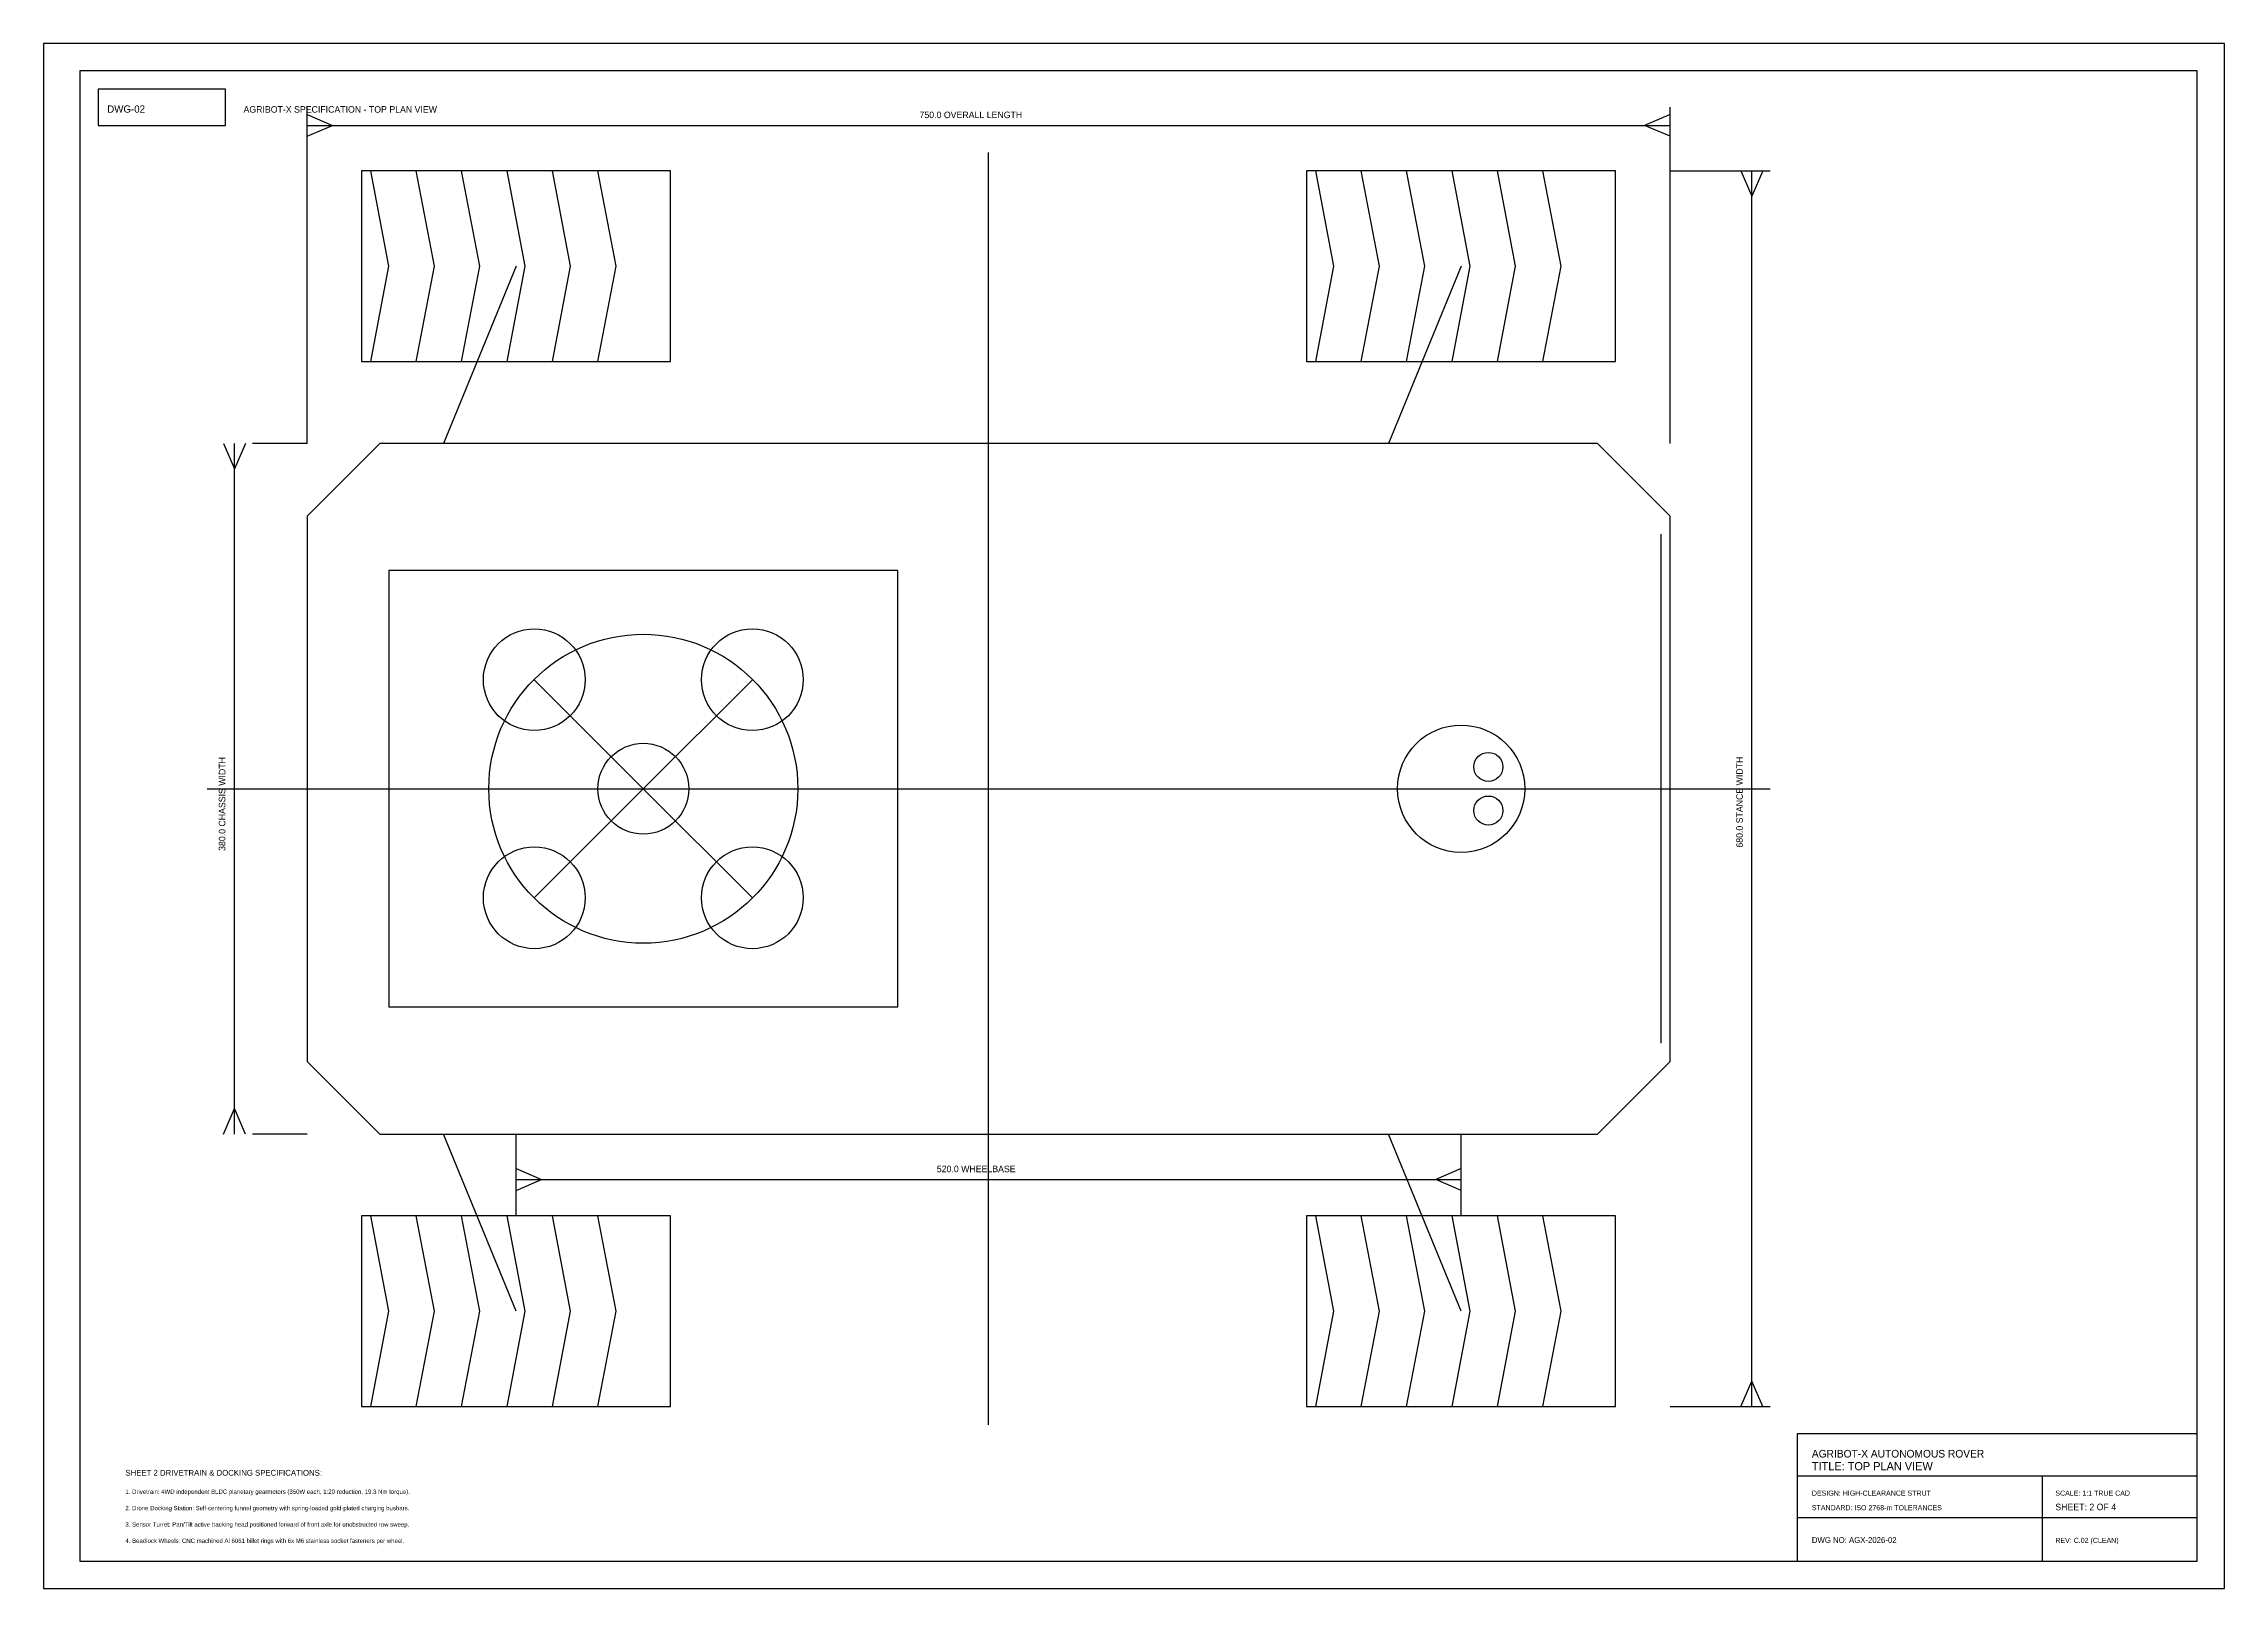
# Model space of a CAD drawing. Header units: metres. Extents: x 0 to 2550, y 0 to 1800.
# Drawn here: x 1350 to 2550, y 0 to 850 of the extents above; entities that cross this region are included whole.
import ezdxf

# ---------------------------------------------------------------- set-up
doc = ezdxf.new("R2010")
doc.units = ezdxf.units.M
for name, color, linetype in [('BORDER', 7, 'Continuous'), ('CAMERA', 7, 'Continuous'), ('CENTERLINES', 1, 'Continuous'), ('CHASSIS', 7, 'Continuous'), ('DIMENSIONS', 1, 'Continuous'), ('DRONE', 7, 'Continuous'), ('DRONE_DOCK', 7, 'Continuous'), ('LIGHTING', 4, 'Continuous'), ('NOTES', 7, 'Continuous'), ('TITLE_BLOCK', 7, 'Continuous'), ('WHEELS', 7, 'Continuous')]:
    doc.layers.add(name, color=color, linetype=linetype)

msp = doc.modelspace()

# ---------------------------------------------------------------- linework, layer by layer
at = {"layer": 'BORDER'}
for points in [[(1350, 0), (2550, 0), (2550, 850), (1350, 850), (1350, 0)], [(1370, 15), (2535, 15), (2535, 835), (1370, 835), (1370, 15)]]:
    msp.add_lwpolyline(points, dxfattribs=at)
at = {"layer": 'CAMERA'}
for centre, radius in [((2130, 440), 35), ((2145, 452), 8), ((2145, 428), 8)]:
    msp.add_circle(centre, radius, dxfattribs=at)
at = {"layer": 'CENTERLINES'}
for p, q in [((1870, 90), (1870, 790)), ((1440, 440), (2300, 440))]:
    msp.add_line(p, q, dxfattribs=at)
at = {"layer": 'CHASSIS'}
for p, q in [((1610, 727.5), (1570, 630)), ((2130, 727.5), (2090, 630)), ((1610, 152.5), (1570, 250)), ((2130, 152.5), (2090, 250))]:
    msp.add_line(p, q, dxfattribs=at)
msp.add_lwpolyline([(1535, 250), (2205, 250), (2245, 290), (2245, 590), (2205, 630), (1535, 630), (1495, 590), (1495, 290), (1535, 250)], dxfattribs=at)
at = {"layer": 'DIMENSIONS'}
for p, q in [((1495, 630), (1495, 815)), ((1495, 811), (1509, 805)), ((1495, 805), (2245, 805)), ((1495, 799), (1509, 805)), ((2245, 811), (2231, 805)), ((2245, 799), (2231, 805)), ((2245, 630), (2245, 815)), ((2245, 780), (2300, 780)), ((2284, 780), (2290, 766)), ((2290, 100), (2290, 780)), ((2296, 780), (2290, 766)), ((1449, 630), (1455, 616)), ((1455, 250), (1455, 630)), ((1461, 630), (1455, 616)), ((1495, 630), (1465, 630)), ((1449, 250), (1455, 264)), ((1461, 250), (1455, 264)), ((1495, 250), (1465, 250)), ((1610, 205), (1610, 250)), ((2130, 205), (2130, 250)), ((1610, 231), (1624, 225)), ((2130, 231), (2116, 225)), ((1610, 225), (2130, 225)), ((1610, 219), (1624, 225)), ((2130, 219), (2116, 225)), ((2284, 100), (2290, 114)), ((2296, 100), (2290, 114)), ((2245, 100), (2300, 100))]:
    msp.add_line(p, q, dxfattribs=at)
at = {"layer": 'DRONE'}
for q in [(1620, 500), (1740, 500), (1620, 380), (1740, 380)]:
    msp.add_line((1680, 440), q, dxfattribs=at)
for centre, radius in [((1620, 500), 28), ((1740, 500), 28), ((1680, 440), 25), ((1620, 380), 28), ((1740, 380), 28)]:
    msp.add_circle(centre, radius, dxfattribs=at)
at = {"layer": 'DRONE_DOCK'}
msp.add_lwpolyline([(1540, 320), (1820, 320), (1820, 560), (1540, 560), (1540, 320)], dxfattribs=at)
msp.add_circle((1680, 440), 85, dxfattribs=at)
at = {"layer": 'LIGHTING'}
msp.add_line((2240, 300), (2240, 580), dxfattribs=at)
at = {"layer": 'TITLE_BLOCK'}
for p, q in [((2315, 62), (2535, 62)), ((2450, 15), (2450, 62)), ((2315, 39), (2535, 39))]:
    msp.add_line(p, q, dxfattribs=at)
for points in [[(1380, 805), (1450, 805), (1450, 825), (1380, 825), (1380, 805)], [(2315, 15), (2535, 15), (2535, 85), (2315, 85), (2315, 15)]]:
    msp.add_lwpolyline(points, dxfattribs=at)
at = {"layer": 'WHEELS'}
for p, q in [((1540, 727.5), (1530, 780)), ((1565, 727.5), (1555, 780)), ((1590, 727.5), (1580, 780)), ((1615, 727.5), (1605, 780)), ((1640, 727.5), (1630, 780)), ((1665, 727.5), (1655, 780)), ((2060, 727.5), (2050, 780)), ((2085, 727.5), (2075, 780)), ((2110, 727.5), (2100, 780)), ((2135, 727.5), (2125, 780)), ((2160, 727.5), (2150, 780)), ((2185, 727.5), (2175, 780)), ((1530, 675), (1540, 727.5)), ((1555, 675), (1565, 727.5)), ((1580, 675), (1590, 727.5)), ((1605, 675), (1615, 727.5)), ((1630, 675), (1640, 727.5)), ((1655, 675), (1665, 727.5)), ((2050, 675), (2060, 727.5)), ((2075, 675), (2085, 727.5)), ((2100, 675), (2110, 727.5)), ((2125, 675), (2135, 727.5)), ((2150, 675), (2160, 727.5)), ((2175, 675), (2185, 727.5)), ((1540, 152.5), (1530, 205)), ((1565, 152.5), (1555, 205)), ((1590, 152.5), (1580, 205)), ((1615, 152.5), (1605, 205)), ((1640, 152.5), (1630, 205)), ((1665, 152.5), (1655, 205)), ((2060, 152.5), (2050, 205)), ((2085, 152.5), (2075, 205)), ((2110, 152.5), (2100, 205)), ((2135, 152.5), (2125, 205)), ((2160, 152.5), (2150, 205)), ((2185, 152.5), (2175, 205)), ((1530, 100), (1540, 152.5)), ((1555, 100), (1565, 152.5)), ((1580, 100), (1590, 152.5)), ((1605, 100), (1615, 152.5)), ((1630, 100), (1640, 152.5)), ((1655, 100), (1665, 152.5)), ((2050, 100), (2060, 152.5)), ((2075, 100), (2085, 152.5)), ((2100, 100), (2110, 152.5)), ((2125, 100), (2135, 152.5)), ((2150, 100), (2160, 152.5)), ((2175, 100), (2185, 152.5))]:
    msp.add_line(p, q, dxfattribs=at)
for points in [[(1525, 675), (1695, 675), (1695, 780), (1525, 780), (1525, 675)], [(2045, 675), (2215, 675), (2215, 780), (2045, 780), (2045, 675)], [(1525, 100), (1695, 100), (1695, 205), (1525, 205), (1525, 100)], [(2045, 100), (2215, 100), (2215, 205), (2045, 205), (2045, 100)]]:
    msp.add_lwpolyline(points, dxfattribs=at)

# ---------------------------------------------------------------- texts
at = {"layer": 'DIMENSIONS'}
for s, p in [('750.0 OVERALL LENGTH', (1832, 809)), ('520.0 WHEELBASE', (1841.5, 229))]:
    msp.add_text(s, height=3.6, dxfattribs=at).set_placement(p)
for s, p in [('380.0 CHASSIS WIDTH', (1450, 405.8)), ('680.0 STANCE WIDTH', (2285, 407.6))]:
    msp.add_text(s, height=3.6, rotation=90, dxfattribs=at).set_placement(p)
at = {"layer": 'NOTES'}
for s, height, p in [('SHEET 2 DRIVETRAIN & DOCKING SPECIFICATIONS:', 3.2, (1395, 62)), ('1. Drivetrain: 4WD independent BLDC planetary gearmotors (350W each, 1:20 reduction, 19.3 Nm torque).', 2.4, (1395, 52)), ('3. Sensor Turret: Pan/Tilt active tracking head positioned forward of front axle for unobstructed row sweep.', 2.4, (1395, 34)), ('2. Drone Docking Station: Self-centering funnel geometry with spring-loaded gold-plated charging busbars.', 2.4, (1395, 43)), ('4. Beadlock Wheels: CNC machined Al 6061 billet rings with 6x M6 stainless socket fasteners per wheel.', 2.4, (1395, 25))]:
    msp.add_text(s, height=height, dxfattribs=at).set_placement(p)
at = {"layer": 'TITLE_BLOCK'}
for s, height, p in [('DWG-02', 4, (1385, 812)), ('AGRIBOT-X SPECIFICATION - TOP PLAN VIEW', 3.6, (1460, 812)), ('AGRIBOT-X AUTONOMOUS ROVER', 4.2, (2323, 72)), ('TITLE: TOP PLAN VIEW', 4.5, (2323, 65)), ('DESIGN: HIGH-CLEARANCE STRUT', 2.8, (2323, 51)), ('SCALE: 1:1 TRUE CAD', 2.8, (2457, 51)), ('STANDARD: ISO 2768-m TOLERANCES', 2.8, (2323, 43)), ('SHEET: 2 OF 4', 3.6, (2457, 43)), ('DWG NO: AGX-2026-02', 3.2, (2323, 25)), ('REV: C.02 (CLEAN)', 2.8, (2457, 25))]:
    msp.add_text(s, height=height, dxfattribs=at).set_placement(p)

doc.saveas('drawing.dxf')
